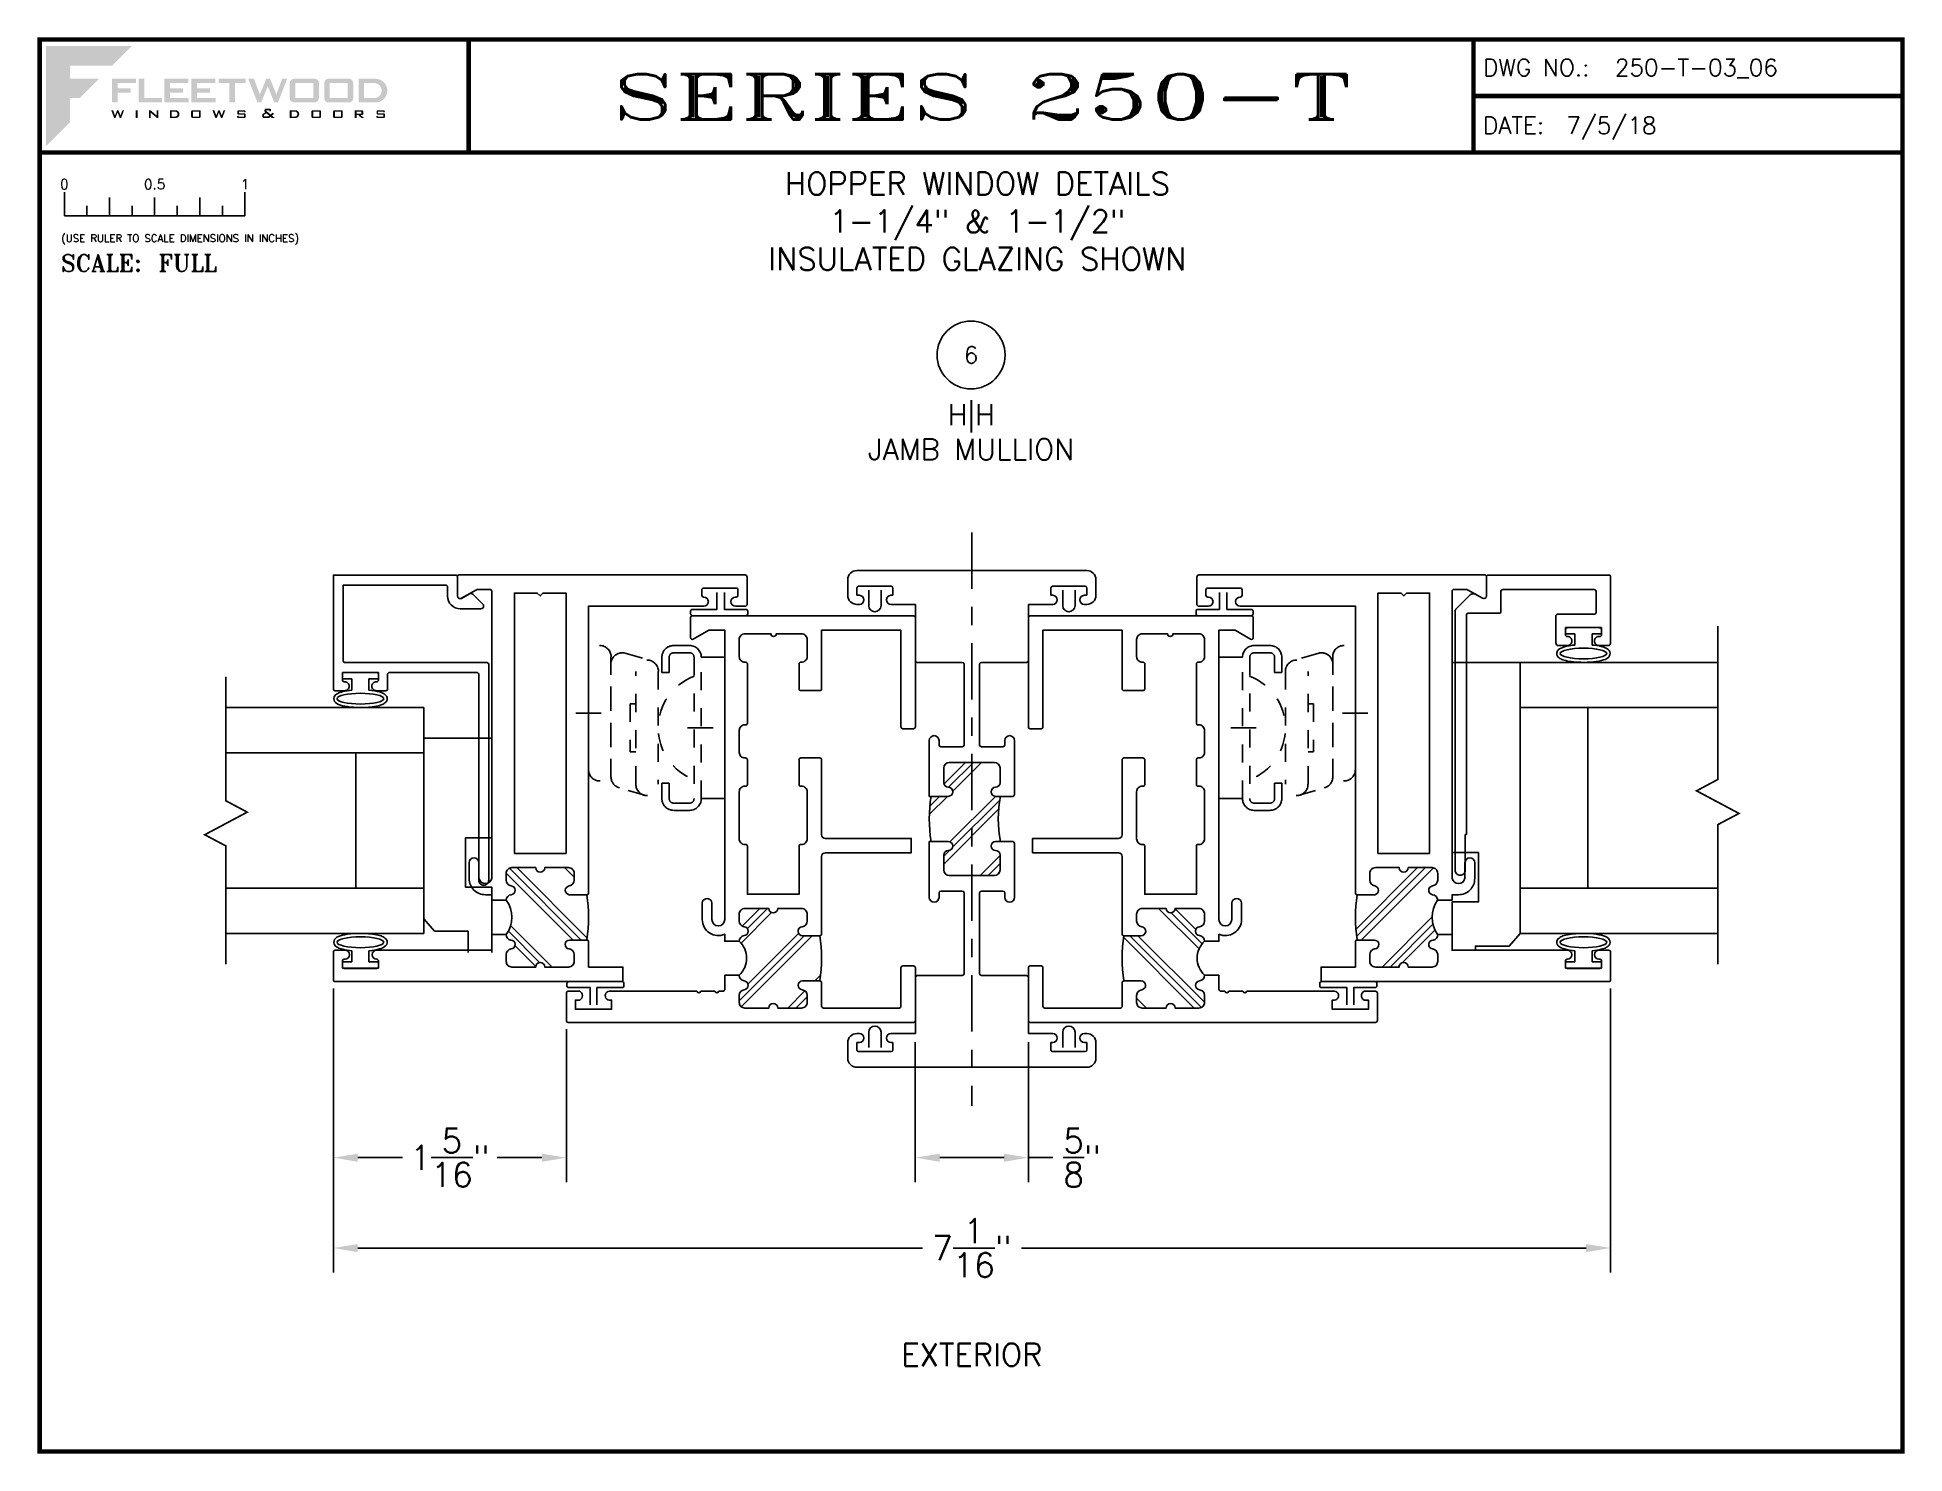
# Paper-space layout 'DETAIL 6' of a CAD drawing. Extents: x 0.1 to 10.5, y 0.1 to 7.9.
# The model-space entities are those that its viewports show. They can reach past a viewport. Long polylines and large blocks are cut down to what shows.
import ezdxf
from ezdxf.enums import TextEntityAlignment as Align

# ---------------------------------------------------------------- set-up
doc = ezdxf.new("R2010")
doc.units = 0
doc.header["$LTSCALE"] = 0.25
doc.header["$MEASUREMENT"] = 0
doc.linetypes.add('CENTER', pattern=[2, 1.25, -0.25, 0.25, -0.25])
doc.linetypes.add('HIDDEN', pattern=[0.375, 0.25, -0.125])
doc.layers.get('0').update_dxf_attribs({"linetype": 'CONTINUOUS'})
doc.layers.get('DEFPOINTS').update_dxf_attribs({"linetype": 'CONTINUOUS'})
for name, color, linetype in [('CENTERLINE', 40, 'CENTER'), ('DIM', 7, 'CONTINUOUS'), ('FRAME', 1, 'CONTINUOUS'), ('GLASS', 7, 'CONTINUOUS'), ('MISC', 7, 'CONTINUOUS'), ('TEXT', 7, 'CONTINUOUS'), ('VENT', 5, 'CONTINUOUS')]:
    doc.layers.add(name, color=color, linetype=linetype)
doc.layers.add('VP', color=40, linetype='CONTINUOUS', plot=False)
doc.layers.get('VP').off()
doc.styles.add('ROMANS', font='romans')
doc.styles.add('ROMANT', font='romant')
doc.styles.add('SIMPLEX-094', font='simplex.shx', dxfattribs={"height": 0.094})
doc.styles.get("Standard").update_dxf_attribs({"font": 'simplex.shx'})
doc.dimstyles.new('FULL SCALE', dxfattribs={"dimscale": 0.75, "dimtxt": 0.18, "dimasz": 0.18, "dimexe": 0.18, "dimexo": 0.0625, "dimgap": 0.096, "dimtad": 0, "dimtih": 1, "dimtoh": 1, "dimdec": 4, "dimzin": 0, "dimdsep": 46, "dimlunit": 5, "dimtxsty": 'Standard', "dimcen": 0.09, "dimadec": 0, "dimazin": 0, "dimtfac": 1, "dimtdec": 4, "dimtofl": 0, "dimtmove": 0, "dimatfit": 3, "dimfxl": 0, "dimtolj": 1, "dimtzin": 0, "dimarcsym": 0})

psp = doc.layouts.new('DETAIL 6')

# ---------------------------------------------------------------- texts
at = {"layer": 'DIM', "char_height": 0.125, "attachment_point": 5}
for s, insert, width in [('HOPPER WINDOW DETAILS\\P1-1/4" & 1-1/2"\\PINSULATED GLAZING SHOWN', (5.3488, 6.90137), 4.8427956), ('EXTERIOR', (5.31813, 0.6285), 3.1065047)]:
    psp.add_mtext(s, dxfattribs=dict(at, insert=insert, width=width))

msp = doc.modelspace()

# ---------------------------------------------------------------- blocks, each defined once
blk = doc.blocks.new('Fleetwood_Logo_6-10-15')
h = blk.add_hatch(color=154)
h.dxf.hatch_style = 1
h.paths.add_polyline_path([(0.2526, -0.0017), (0.0019, -0.0017), (0.0019, -0.2942), (0.0725, -0.2236), (0.0725, -0.1535), (0.1007, -0.1535), (0.1567, -0.0976), (0.0725, -0.0976), (0.0725, -0.0596), (0.1946, -0.0596)])
h = blk.add_hatch(color=251)
h.dxf.hatch_style = 1
h.paths.add_polyline_path([(0.2487, -0.1256), (0.2112, -0.1256), (0.2112, -0.1102), (0.2647, -0.1102), (0.2647, -0.0976), (0.1946, -0.0976), (0.1946, -0.1667), (0.2112, -0.1667), (0.2112, -0.1377), (0.2487, -0.1377)])
h = blk.add_hatch(color=251)
h.dxf.hatch_style = 1
h.paths.add_polyline_path([(0.2886, -0.0976), (0.272, -0.0976), (0.272, -0.1667), (0.3401, -0.1667), (0.3401, -0.1535), (0.2886, -0.1535)])
h = blk.add_hatch(color=251)
h.dxf.hatch_style = 1
h.paths.add_polyline_path([(0.4175, -0.0976), (0.3474, -0.0976), (0.3474, -0.1667), (0.4185, -0.1667), (0.4185, -0.1534), (0.364, -0.1534), (0.364, -0.1377), (0.4015, -0.1377), (0.4015, -0.1256), (0.364, -0.1256), (0.364, -0.1102), (0.4175, -0.1102)])
h = blk.add_hatch(color=251)
h.dxf.hatch_style = 1
h.paths.add_polyline_path([(0.4965, -0.0976), (0.4264, -0.0976), (0.4264, -0.1667), (0.4975, -0.1667), (0.4975, -0.1534), (0.443, -0.1534), (0.443, -0.1377), (0.4804, -0.1377), (0.4804, -0.1256), (0.443, -0.1256), (0.443, -0.1102), (0.4965, -0.1102)])
h = blk.add_hatch(color=251)
h.dxf.hatch_style = 1
h.paths.add_polyline_path([(0.5842, -0.0976), (0.5054, -0.0976), (0.5054, -0.1102), (0.5365, -0.1102), (0.5365, -0.1667), (0.5531, -0.1667), (0.5531, -0.1102), (0.5842, -0.1102)])
h = blk.add_hatch(color=251)
h.dxf.hatch_style = 1
h.paths.add_polyline_path([(0.6089, -0.0976), (0.5921, -0.0976), (0.6188, -0.1667), (0.63, -0.1667), (0.6489, -0.1192), (0.6679, -0.1667), (0.6789, -0.1667), (0.7056, -0.0976), (0.6908, -0.0976), (0.6742, -0.1433), (0.6558, -0.0976), (0.6446, -0.0976), (0.6261, -0.1433)])
h = blk.add_hatch(color=251)
h.dxf.hatch_style = 1
h.paths.add_polyline_path([(0.7853, -0.0976), (0.726, -0.0976, 0.414214), (0.7133, -0.1102), (0.7133, -0.154, 0.414214), (0.726, -0.1667), (0.7853, -0.1667, 0.414214), (0.798, -0.154), (0.798, -0.1102, 0.414214)])
h.paths.add_polyline_path([(0.7819, -0.1102), (0.7819, -0.154), (0.7294, -0.154), (0.7294, -0.1102)], flags=16)
h = blk.add_hatch(color=251)
h.dxf.hatch_style = 1
h.paths.add_polyline_path([(0.8856, -0.0976), (0.8262, -0.0976, 0.414214), (0.8136, -0.1102), (0.8136, -0.154, 0.414214), (0.8262, -0.1667), (0.8856, -0.1667, 0.414214), (0.8982, -0.154), (0.8982, -0.1102, 0.414214)])
h.paths.add_polyline_path([(0.8822, -0.1102), (0.8822, -0.154), (0.8296, -0.154), (0.8296, -0.1102)], flags=16)
h = blk.add_hatch(color=251)
h.dxf.hatch_style = 1
h.paths.add_polyline_path([(0.9632, -0.0976), (0.914, -0.0976), (0.914, -0.1667), (0.9632, -0.1667, 1)])
h.paths.add_polyline_path([(0.9301, -0.1102), (0.9593, -0.1102, -1), (0.9593, -0.154), (0.9301, -0.154)], flags=16)
h = blk.add_hatch(color=7)
h.dxf.hatch_style = 1
h.paths.add_polyline_path([(0.2301, -0.1891), (0.2251, -0.1891), (0.2196, -0.2043), (0.2134, -0.1891), (0.2097, -0.1891), (0.2035, -0.2043), (0.1978, -0.1891), (0.1922, -0.1891), (0.2011, -0.2121), (0.2048, -0.2121), (0.2112, -0.1963), (0.2175, -0.2121), (0.2212, -0.2121)])
h = blk.add_hatch(color=7)
h.dxf.hatch_style = 1
h.paths.add_polyline_path([(0.2691, -0.1891), (0.2637, -0.1891), (0.2637, -0.2118), (0.2637, -0.2121), (0.2691, -0.2121)])
h = blk.add_hatch(color=7)
h.dxf.hatch_style = 1
h.paths.add_polyline_path([(0.3077, -0.1964), (0.3259, -0.2121), (0.3298, -0.2121), (0.3298, -0.1891), (0.325, -0.1891), (0.325, -0.2047), (0.3067, -0.1891), (0.3029, -0.1891), (0.3029, -0.2121), (0.3077, -0.2121)])
h = blk.add_hatch(color=7)
h.dxf.hatch_style = 1
h.paths.add_polyline_path([(0.3801, -0.1891), (0.3637, -0.1891), (0.3637, -0.2121), (0.3801, -0.2121, 1)])
h.paths.add_polyline_path([(0.3691, -0.2079), (0.3691, -0.1933), (0.3788, -0.1933, -1), (0.3788, -0.2079)], flags=16)
h = blk.add_hatch(color=7)
h.dxf.hatch_style = 1
h.paths.add_polyline_path([(0.4537, -0.2079), (0.4537, -0.1933, 0.414214), (0.4495, -0.1891), (0.4297, -0.1891, 0.414214), (0.4255, -0.1933), (0.4255, -0.2079, 0.414214), (0.4297, -0.2121), (0.4495, -0.2121, 0.414214)])
h.paths.add_polyline_path([(0.4308, -0.2079), (0.4308, -0.1933), (0.4484, -0.1933), (0.4484, -0.2079)], flags=16)
h = blk.add_hatch(color=7)
h.dxf.hatch_style = 1
h.paths.add_polyline_path([(0.5253, -0.1891), (0.5203, -0.1891), (0.5148, -0.2043), (0.5087, -0.1891), (0.5049, -0.1891), (0.4988, -0.2043), (0.493, -0.1891), (0.4874, -0.1891), (0.4963, -0.2121), (0.5001, -0.2121), (0.5064, -0.1963), (0.5127, -0.2121), (0.5164, -0.2121)])
h = blk.add_hatch(color=7)
h.dxf.hatch_style = 1
h.paths.add_polyline_path([(0.5801, -0.1891), (0.5643, -0.1891, 0.414214), (0.56, -0.1933), (0.56, -0.1981, 0.414214), (0.5643, -0.2024), (0.58, -0.2024), (0.58, -0.2078), (0.5637, -0.2078), (0.5637, -0.2052), (0.5591, -0.2062), (0.5591, -0.2078, 0.414214), (0.5634, -0.2121), (0.5805, -0.2121, 0.414214), (0.5848, -0.2078), (0.5848, -0.2024, 0.414214), (0.5805, -0.1982), (0.5648, -0.1982), (0.5648, -0.193), (0.5798, -0.193), (0.5798, -0.1958), (0.5843, -0.1948), (0.5843, -0.1933, 0.414214)])
h = blk.add_hatch(color=7)
h.dxf.hatch_style = 1
h.paths.add_polyline_path([(0.645, -0.1913, -0.222262), (0.6447, -0.1906), (0.6447, -0.1892), (0.6535, -0.1892), (0.6535, -0.193), (0.6587, -0.1918), (0.6587, -0.189, 0.414214), (0.6544, -0.1847), (0.6437, -0.1847, 0.414214), (0.6394, -0.189), (0.6394, -0.1922, 0.222262), (0.6407, -0.1948), (0.6415, -0.1955), (0.6345, -0.1998, 0.260684), (0.6329, -0.2027), (0.6329, -0.2078, 0.414214), (0.6372, -0.2121), (0.6514, -0.2121, 0.17577), (0.6536, -0.2113), (0.657, -0.2085), (0.6614, -0.2121), (0.6699, -0.2121), (0.6613, -0.2049), (0.6676, -0.1997), (0.6637, -0.1964), (0.6574, -0.2017)])
h.paths.add_polyline_path([(0.6532, -0.2052), (0.6509, -0.2072, -0.17577), (0.6502, -0.2074), (0.6382, -0.2074), (0.6382, -0.2033, -0.260684), (0.6387, -0.2025), (0.6451, -0.1985)], flags=16)
h = blk.add_hatch(color=7)
h.dxf.hatch_style = 1
h.paths.add_polyline_path([(0.7294, -0.1891), (0.713, -0.1891), (0.713, -0.2121), (0.7294, -0.2121, 1)])
h.paths.add_polyline_path([(0.7184, -0.2079), (0.7184, -0.1933), (0.7281, -0.1933, -1), (0.7281, -0.2079)], flags=16)
h = blk.add_hatch(color=7)
h.dxf.hatch_style = 1
h.paths.add_polyline_path([(0.8045, -0.2079), (0.8045, -0.1933, 0.414214), (0.8003, -0.1891), (0.7805, -0.1891, 0.414214), (0.7763, -0.1933), (0.7763, -0.2079, 0.414214), (0.7805, -0.2121), (0.8003, -0.2121, 0.414214)])
h.paths.add_polyline_path([(0.7816, -0.2079), (0.7816, -0.1933), (0.7992, -0.1933), (0.7992, -0.2079)], flags=16)
h = blk.add_hatch(color=7)
h.dxf.hatch_style = 1
h.paths.add_polyline_path([(0.8678, -0.2079), (0.8678, -0.1933, 0.414214), (0.8636, -0.1891), (0.8438, -0.1891, 0.414214), (0.8396, -0.1933), (0.8396, -0.2079, 0.414214), (0.8438, -0.2121), (0.8636, -0.2121, 0.414214)])
h.paths.add_polyline_path([(0.8449, -0.2079), (0.8449, -0.1933), (0.8624, -0.1933), (0.8624, -0.2079)], flags=16)
h = blk.add_hatch(color=7)
h.dxf.hatch_style = 1
h.paths.add_polyline_path([(0.9277, -0.1993), (0.9277, -0.1933, 0.414214), (0.9235, -0.1891), (0.9028, -0.1891), (0.9028, -0.2121), (0.9082, -0.2121), (0.9082, -0.2035), (0.9131, -0.2035), (0.9224, -0.2121), (0.9303, -0.2121), (0.9197, -0.2035), (0.9235, -0.2035, 0.414214)])
h.paths.add_polyline_path([(0.9082, -0.1993), (0.9082, -0.1933), (0.9214, -0.1933, -0.414214), (0.9224, -0.1943), (0.9224, -0.1983, -0.414214), (0.9214, -0.1993)], flags=16)
h = blk.add_hatch(color=7)
h.dxf.hatch_style = 1
h.paths.add_polyline_path([(0.9867, -0.1982), (0.971, -0.1982), (0.971, -0.193), (0.9859, -0.193), (0.9859, -0.1958), (0.9905, -0.1948), (0.9905, -0.1933, 0.414214), (0.9863, -0.1891), (0.9705, -0.1891, 0.414214), (0.9662, -0.1933), (0.9662, -0.1981, 0.414214), (0.9705, -0.2024), (0.9862, -0.2024), (0.9862, -0.2078), (0.9699, -0.2078), (0.9699, -0.2052), (0.9653, -0.2062), (0.9653, -0.2078, 0.414214), (0.9696, -0.2121), (0.9867, -0.2121, 0.414214), (0.991, -0.2078), (0.991, -0.2024, 0.414214)])
blk = doc.blocks.new('A-SIZE_L')
for p, q in [((8.095, 7.907), (8.095, 7.282)), ((8.095, 7.594), (10.47, 7.594)), ((0.157, 7.282), (10.47, 7.282))]:
    blk.add_line(p, q)
at = {"const_width": 0.025}
for points in [[(0.157, 7.907), (10.47, 7.907), (10.47, 0.093), (0.157, 0.093), (0.157, 7.907)], [(2.532, 7.907), (2.532, 7.282)], [(8.095, 7.907), (8.095, 7.282)], [(8.095, 7.594), (10.47, 7.594)], [(0.157, 7.282), (10.47, 7.282)]]:
    blk.add_lwpolyline(points, dxfattribs=at)
at = {"xscale": 1.898091133004928, "yscale": 1.898091133004928, "zscale": 1.898091133004928}
blk.add_blockref('Fleetwood_Logo_6-10-15', (0.188, 7.875), dxfattribs=at)
for s, style, p in [('DWG NO.:', 'SIMPLEX-094', (8.149, 7.705)), ('DATE:', 'SIMPLEX-094', (8.148, 7.385)), ('SCALE:', 'ROMANT', (0.276, 6.623))]:
    blk.add_text(s, height=0.094, dxfattribs=dict(style=style)).set_placement(p)
for tag, p, style in [('DWG_NO', (8.878, 7.705), 'SIMPLEX-094'), ('DATE', (8.609, 7.385), 'SIMPLEX-094'), ('SCALE', (0.814, 6.623), 'ROMANT')]:
    blk.add_attdef(tag, p, '', height=0.094, dxfattribs=dict(style=style))
for tag, height, style, width, p, p2 in [('DWG_NO', 0.094, 'SIMPLEX-094', 2.60233, (8.876, 7.704), (10.367, 7.704)), ('PRODUCT', 0.25, 'ROMANT', 2.260212, (3.282, 7.465), (7.345, 7.465))]:
    blk.add_attdef(tag, text='', height=height, dxfattribs=dict(style=style, width=width)).set_placement(p, p2, align=Align.FIT)
blk = doc.blocks.new('Full')
for p, q in [((0.137, -0.219), (0.137, -0.35)), ((0.262, -0.294), (0.262, -0.35)), ((0.387, -0.249), (0.387, -0.35)), ((0.512, -0.294), (0.512, -0.35)), ((0.637, -0.249), (0.637, -0.35)), ((0.762, -0.294), (0.762, -0.35)), ((0.887, -0.249), (0.887, -0.35)), ((1.012, -0.294), (1.012, -0.35)), ((1.137, -0.219), (1.137, -0.35)), ((0.137, -0.35), (1.137, -0.35))]:
    blk.add_line(p, q)
for s, p in [('0', (0.137, -0.219)), ('0.5', (0.637, -0.219)), ('1', (1.137, -0.219))]:
    blk.add_text(s, height=0.055).set_placement(p, align=Align.BOTTOM_CENTER)
at = {"style": 'ROMANS'}
blk.add_text('(USE RULER TO SCALE DIMENSIONS IN INCHES)', height=0.04115, dxfattribs=at).set_placement((0.12, -0.495))
blk = doc.blocks.new('sectball')
blk.add_circle((0, 0), 0.125)
blk.add_attdef('NO', text='', height=0.062).set_placement((0, 0), align=Align.MIDDLE_CENTER)
for tag, p in [('LINE1', (0, -0.2588)), ('LINE2', (0, -0.3864)), ('LINE3', (0, -0.5214))]:
    blk.add_attdef(tag, text='', height=0.078).set_placement(p, align=Align.CENTER)
blk = doc.blocks.new('*D189')
at = {"layer": 'DEFPOINTS', "color": 0}
for p in [(1.783, 2.703), (3.073, 2.478), (3.073, 1.719)]:
    blk.add_point(p, dxfattribs=at)
at = {"layer": 'DIM', "color": 0, "lineweight": -2}
for p, q in [((1.783, 2.656), (1.783, 1.584)), ((3.073, 2.431), (3.073, 1.584)), ((1.918, 1.719), (2.166, 1.719)), ((2.938, 1.719), (2.69, 1.719))]:
    blk.add_line(p, q, dxfattribs=at)
at = {"layer": 'DIM', "color": 0}
for points in [[(1.918, 1.741), (1.918, 1.696), (1.783, 1.719)], [(2.938, 1.741), (2.938, 1.696), (3.073, 1.719)]]:
    blk.add_solid(points, dxfattribs=at)
at = {"layer": 'DIM', "color": 0, "insert": (2.428, 1.719), "char_height": 0.135, "attachment_point": 5}
blk.add_mtext('\\A1;1{\\H1.000000x;\\S5/16;}"', dxfattribs=at)
blk = doc.blocks.new('*D190')
at = {"layer": 'DEFPOINTS', "color": 0}
for p in [(5.005, 2.406), (5.631, 2.406), (5.005, 1.719)]:
    blk.add_point(p, dxfattribs=at)
at = {"layer": 'DIM', "color": 0, "lineweight": -2}
for p, q in [((5.005, 2.359), (5.005, 1.584)), ((5.631, 2.359), (5.631, 1.584)), ((5.14, 1.719), (5.496, 1.719)), ((5.631, 1.719), (5.766, 1.719))]:
    blk.add_line(p, q, dxfattribs=at)
at = {"layer": 'DIM', "color": 0}
for points in [[(5.14, 1.741), (5.14, 1.696), (5.005, 1.719)], [(5.496, 1.741), (5.496, 1.696), (5.631, 1.719)]]:
    blk.add_solid(points, dxfattribs=at)
at = {"layer": 'DIM', "color": 0, "insert": (5.928, 1.719), "char_height": 0.135, "attachment_point": 5}
blk.add_mtext('\\A1;{\\H1.000000x;\\S5/8;}"', dxfattribs=at)
blk = doc.blocks.new('*D191')
at = {"layer": 'DEFPOINTS', "color": 0}
for p in [(1.783, 2.703), (8.854, 2.703), (8.854, 1.219)]:
    blk.add_point(p, dxfattribs=at)
at = {"layer": 'DIM', "color": 0, "lineweight": -2}
for p, q in [((1.783, 2.656), (1.783, 1.084)), ((8.854, 2.656), (8.854, 1.084)), ((1.918, 1.219), (5.044, 1.219)), ((8.719, 1.219), (5.593, 1.219))]:
    blk.add_line(p, q, dxfattribs=at)
at = {"layer": 'DIM', "color": 0}
for points in [[(1.918, 1.241), (1.918, 1.196), (1.783, 1.219)], [(8.719, 1.241), (8.719, 1.196), (8.854, 1.219)]]:
    blk.add_solid(points, dxfattribs=at)
at = {"layer": 'DIM', "color": 0, "insert": (5.318, 1.219), "char_height": 0.135, "attachment_point": 5}
blk.add_mtext('\\A1;7{\\H1.000000x;\\S1/16;}"', dxfattribs=at)
blk = doc.blocks.new('05P86-BLOCK-IG')
h = blk.add_hatch()
h.set_pattern_fill('PLAST', angle=45, style=0)
h.paths.add_polyline_path([(0.544, 1.12, -1), (0.544, 1.17), (0.544, 1.302, 0.414214), (0.512, 1.333), (0.474, 1.333, 0.38311), (0.443, 1.305, -0.947716), (0.393, 1.308), (0.393, 1.403, 0.081165), (0.143, 1.403), (0.143, 1.308, -0.947716), (0.094, 1.305, 0.38311), (0.063, 1.333), (0.024, 1.333, 0.414214), (-0.007, 1.302), (-0.007, 1.17, -1), (-0.007, 1.12), (-0.007, 0.988, 0.414214), (0.024, 0.957), (0.063, 0.957, 0.38311), (0.094, 0.985, -0.898027), (0.143, 0.985, 0.38311), (0.174, 0.957, -0.436275), (0.363, 0.957, 0.38311), (0.394, 0.985, -0.898027), (0.443, 0.985, 0.38311), (0.474, 0.957), (0.512, 0.957, 0.414214), (0.544, 0.988)])
for points in [[(0.003, 1.852, 0.414214), (-0.007, 1.842), (-0.007, 1.423, 0.414214), (0.003, 1.413), (0.134, 1.413, -0.414214), (0.143, 1.403), (0.143, 1.308, -0.947716), (0.094, 1.305, 0.38311), (0.063, 1.333), (0.024, 1.333, 0.414214), (-0.007, 1.302), (-0.007, 1.17, -1), (-0.007, 1.12), (-0.007, 0.988, 0.414214), (0.024, 0.957), (0.063, 0.957, 0.38311), (0.094, 0.985, -0.898027), (0.143, 0.985, 0.38311), (0.174, 0.957), (0.174, 0.877), (0.097, 0.877, 0.414214), (0.086, 0.867), (0.086, 0.847, -0.331679), (0.084, 0.843, 0.745356), (0.084, 0.824, -0.331679), (0.086, 0.82), (0.086, 0.747, -0.331679), (0.084, 0.743, 0.745356), (0.084, 0.724, -0.331679), (0.086, 0.72), (0.086, 0.244, -1.19356), (0.037, 0.244), (0.037, 0.25), (-0.014, 0.25), (-0.014, 0.05), (0.037, 0.05), (0.037, 0.074, -0.596863), (0.086, 0.074), (0.086, 0.01, -0.414214), (0.076, 0), (-0.076, 0, -0.414214), (-0.087, 0.01), (-0.087, 1.922, -0.414214), (-0.076, 1.932), (0.215, 1.932, -0.414214), (0.226, 1.922), (0.226, 1.862, -0.414214), (0.215, 1.852)], [(1.377, 1.298, -0.414214), (1.367, 1.288), (1.23, 1.288, -0.414214), (1.221, 1.298), (1.221, 1.302, 0.414214), (1.19, 1.333), (0.93, 1.333, 0.414214), (0.898, 1.302), (0.898, 1.298, -0.414214), (0.889, 1.288), (0.623, 1.288), (0.623, 1.002), (0.889, 1.002, -0.414214), (0.898, 0.992), (0.898, 0.988, 0.414214), (0.93, 0.957), (1.19, 0.957, 0.414214), (1.221, 0.988), (1.221, 0.992, -0.414214), (1.23, 1.002), (1.367, 1.002, -0.414214), (1.377, 0.992), (1.377, 0.988, 0.414214), (1.407, 0.957), (1.529, 0.957, 0.414214), (1.56, 0.988), (1.56, 0.992, -0.414214), (1.569, 1.002), (1.897, 1.002, -0.414214), (1.907, 0.992), (1.907, 0.988, 0.414214), (1.938, 0.957), (2.032, 0.957, 0.414214), (2.064, 0.988), (2.064, 1.132, -1), (2.064, 1.162), (2.064, 1.302, 0.414214), (2.032, 1.333), (1.938, 1.333, 0.414214), (1.907, 1.302), (1.907, 1.298, -0.414214), (1.897, 1.288), (1.76, 1.288, -0.414214), (1.75, 1.298), (1.75, 1.403, -0.414214), (1.76, 1.413), (2.084, 1.413), (2.084, 1.852), (1.549, 1.852, -0.414214), (1.539, 1.862), (1.539, 1.922, -0.414214), (1.549, 1.932), (2.154, 1.932, -0.414214), (2.163, 1.922), (2.163, 0.697, -0.414214), (2.154, 0.687), (2.042, 0.687, -0.57735), (2.034, 0.702), (2.084, 0.788), (2.084, 0.877), (0.483, 0.877, 1), (0.483, 0.806), (0.567, 0.806, -1.178959), (0.567, 0.752), (0.483, 0.752, -0.536675), (0.401, 0.877), (0.363, 0.877), (0.363, 0.957, 0.38311), (0.394, 0.985, -0.898027), (0.443, 0.985, 0.38311), (0.474, 0.957), (0.512, 0.957, 0.414214), (0.544, 0.988), (0.544, 1.12, -1), (0.544, 1.17), (0.544, 1.302, 0.414214), (0.512, 1.333), (0.474, 1.333, 0.38311), (0.443, 1.305, -0.947716), (0.393, 1.308), (0.393, 1.403, -0.414214), (0.404, 1.413), (0.832, 1.413, 0.414214), (0.852, 1.433), (0.852, 1.909), (0.932, 1.909), (0.932, 1.433, 0.414214), (0.952, 1.413), (1.367, 1.413, -0.414214), (1.377, 1.403)]]:
    blk.add_lwpolyline(points, format="xyb", close=True)
at = {"color": 7}
for centre, radius, start, end in [((0.269, 0.638), 0.775, 80.7195, 99.2805), ((0.269, 0.869), 0.129, 42.8591, 137.1409)]:
    blk.add_arc(centre, radius, start, end, dxfattribs=at)
blk = doc.blocks.new('05P11-Z-BAR')
h = blk.add_hatch()
h.set_pattern_fill('PLAST', angle=45, style=0)
h.set_pattern_definition([(45, (-0.3846, -1e-07), (-0.176777, 0.176777), []), (45, (-0.4067, 0.0221), (-0.176777, 0.176777), []), (45, (-0.4288, 0.0442), (-0.176777, 0.176777), [])])
h.paths.add_polyline_path([(0.006, 1.12, -0.414214), (-0.018, 1.145, -0.414214), (0.006, 1.17), (0.006, 1.302, 0.414214), (-0.025, 1.333), (-0.063, 1.333, 0.38311), (-0.094, 1.305, -0.947716), (-0.143, 1.308), (-0.143, 1.403, 0.087329), (-0.394, 1.403), (-0.394, 1.308, -1), (-0.443, 1.308, 0.352985), (-0.473, 1.333), (-0.512, 1.333, 0.414214), (-0.544, 1.302), (-0.544, 1.17, -0.414214), (-0.518, 1.145, -0.414214), (-0.544, 1.12), (-0.544, 0.988, 0.414214), (-0.512, 0.957), (-0.474, 0.957, 0.38311), (-0.443, 0.985, -0.898027), (-0.394, 0.985, 0.38311), (-0.363, 0.957, -0.325577), (-0.174, 0.957, 0.363634), (-0.143, 0.982, -0.947716), (-0.094, 0.985, 0.38311), (-0.063, 0.957), (-0.025, 0.957, 0.414214), (0.006, 0.988)])
blk.add_line((-0.087, 0.877), (-0.087, 0.877))
for points in [[(-2.164, 2.28, -0.414214), (-2.154, 2.29), (-2.001, 2.29, -0.414214), (-1.991, 2.28), (-1.991, 2.226, -1), (-2.041, 2.226), (-2.041, 2.23, 0.414214), (-2.051, 2.24), (-2.081, 2.24, 0.414214), (-2.091, 2.23), (-2.091, 2.05, 0.414214), (-2.081, 2.04), (-2.051, 2.04, 0.414214), (-2.041, 2.05), (-2.041, 2.051, -1), (-1.991, 2.051), (-1.991, 1.413), (-0.403, 1.413, -0.414214), (-0.394, 1.403), (-0.394, 1.306, -0.888834), (-0.443, 1.306, 0.377258), (-0.474, 1.333), (-0.512, 1.333, 0.414214), (-0.544, 1.302), (-0.544, 1.17, -1), (-0.544, 1.12), (-0.544, 0.988, 0.414214), (-0.512, 0.957), (-0.474, 0.957, 0.383109), (-0.443, 0.985, -0.898027), (-0.394, 0.985, 0.38311), (-0.363, 0.957), (-0.363, 0.877), (-0.394, 0.877), (-0.394, 0.842, -0.414214), (-0.483, 0.752), (-0.571, 0.752, -1), (-0.571, 0.806), (-0.486, 0.806, 0.859155), (-0.486, 0.877), (-2.074, 0.877, 0.414214), (-2.084, 0.867), (-2.084, 0.797, 0.131652), (-2.082, 0.792), (-2.035, 0.709, -0.577353), (-2.048, 0.687), (-2.154, 0.687, -0.414214), (-2.164, 0.697), (-2.164, 2.28)], [(-0.025, 0.957, 0.414214), (0.006, 0.988), (0.006, 1.12, -1), (0.006, 1.17), (0.006, 1.302, 0.414214), (-0.025, 1.333), (-0.063, 1.333, 0.38311), (-0.094, 1.305, -0.947716), (-0.143, 1.308), (-0.143, 1.403, -0.414214), (-0.133, 1.413), (0.006, 1.413), (0.006, 1.603), (0.086, 1.603), (0.086, 0.01, -0.414214), (0.077, 0), (-0.077, 0, -0.414214), (-0.087, 0.01), (-0.087, 0.064, -1), (-0.037, 0.064), (-0.037, 0.06, 0.414214), (-0.027, 0.05), (0.003, 0.05, 0.414214), (0.014, 0.06), (0.014, 0.24, 0.414214), (0.003, 0.25), (-0.027, 0.25, 0.414214), (-0.037, 0.24), (-0.037, 0.239, -1), (-0.087, 0.239), (-0.087, 0.877), (-0.174, 0.877), (-0.174, 0.957, 0.363634), (-0.143, 0.982, -0.947716), (-0.094, 0.985, 0.38311), (-0.063, 0.957), (-0.025, 0.957)]]:
    blk.add_lwpolyline(points, format="xyb")
blk.add_lwpolyline([(-2.063, 1.16), (-2.063, 1.288), (-0.623, 1.288), (-0.623, 1.002), (-2.063, 1.002), (-2.063, 1.129), (-2.048, 1.145)], close=True)
at = {"color": 7}
for centre, radius, start, end in [((-0.269, 0.638), 0.775, 80.7195, 99.2805), ((-0.269, 0.828), 0.16, 53.9319, 126.0681)]:
    blk.add_arc(centre, radius, start, end, dxfattribs=at)
blk = doc.blocks.new('05P10-1.5in_GLASS_STOP')
for p, q in [((-1.838, 0.25), (-1.873, 0.25)), ((-1.873, 0.25), (-1.873, 0.05)), ((-1.838, 0.197), (-1.838, 0.25)), ((-0.022, 0.197), (-0.022, 0.25)), ((-0.022, 0.25), (0.013, 0.25)), ((0.013, 0.25), (0.013, 0.05)), ((-1.776, 0.197), (-1.838, 0.197)), ((-0.084, 0.197), (-0.022, 0.197)), ((-1.873, 0.05), (-1.838, 0.05)), ((-1.838, 0.05), (-1.838, 0.102)), ((-1.838, 0.102), (-1.776, 0.102)), ((-0.022, 0.102), (-0.084, 0.102)), ((-0.022, 0.05), (-0.022, 0.102)), ((0.013, 0.05), (-0.022, 0.05))]:
    blk.add_line(p, q)
blk.add_lwpolyline([(-1.823, 0.239), (-1.823, 0.24, 0.414214), (-1.833, 0.25), (-1.858, 0.25, 0.414214), (-1.873, 0.235), (-1.873, 0.065, 0.414214), (-1.858, 0.05), (-1.833, 0.05, 0.414214), (-1.823, 0.06), (-1.823, 0.064, -0.414214), (-1.799, 0.089), (-1.798, 0.089, -0.414214), (-1.773, 0.064), (-1.773, 0.015, -0.414214), (-1.788, 0), (-2.153, 0, -0.414214), (-2.163, 0.01), (-2.163, 0.677, -0.414214), (-2.153, 0.687), (-2.047, 0.687, 0.57735), (-2.035, 0.709), (-2.057, 0.748, -0.339454), (-2.053, 0.778), (-1.974, 0.857, -0.198912), (-1.967, 0.86), (-0.529, 0.86, -0.414214), (-0.502, 0.833), (-0.502, 0.832, -0.414214), (-0.529, 0.805), (-0.727, 0.805), (-0.727, 0.798), (-1.942, 0.798, 0.414214), (-1.952, 0.788), (-1.952, 0.617, -0.414214), (-1.962, 0.607), (-2.073, 0.607, 0.414214), (-2.083, 0.597), (-2.083, 0.09, 0.414214), (-2.073, 0.08), (-1.956, 0.08, 0.414214), (-1.946, 0.09), (-1.946, 0.293, -0.414214), (-1.936, 0.303), (-1.788, 0.303, -0.414214), (-1.773, 0.288), (-1.773, 0.239, -0.414214), (-1.798, 0.214), (-1.799, 0.214, -0.414214)], format="xyb", close=True)
at = {"extrusion": (0, 0, -1)}
blk.add_ellipse((-1.729, 0.15), major_axis=(0, 0.129), ratio=0.232303, dxfattribs=at)
blk.add_ellipse((-0.131, 0.15), major_axis=(0, 0.129), ratio=0.232303)
for points in [[(-1.776, 0.197), (-1.774, 0.219), (-1.771, 0.239), (-1.762, 0.269), (-1.758, 0.28), (-1.745, 0.294), (-1.737, 0.298), (-1.729, 0.298), (-1.718, 0.298), (-1.71, 0.292), (-1.701, 0.279), (-1.697, 0.272), (-1.687, 0.244), (-1.683, 0.215), (-1.678, 0.136), (-1.682, 0.085), (-1.694, 0.034), (-1.698, 0.022), (-1.714, 0.005), (-1.728, 0), (-1.749, 0.008), (-1.754, 0.016), (-1.762, 0.032), (-1.765, 0.041), (-1.772, 0.067), (-1.774, 0.084), (-1.776, 0.102)], [(-0.084, 0.197), (-0.086, 0.219), (-0.089, 0.239), (-0.098, 0.269), (-0.102, 0.28), (-0.115, 0.294), (-0.123, 0.298), (-0.131, 0.298), (-0.142, 0.298), (-0.15, 0.292), (-0.159, 0.279), (-0.163, 0.272), (-0.173, 0.244), (-0.177, 0.215), (-0.182, 0.136), (-0.178, 0.085), (-0.166, 0.034), (-0.162, 0.022), (-0.146, 0.005), (-0.132, 0), (-0.111, 0.008), (-0.106, 0.016), (-0.098, 0.032), (-0.095, 0.041), (-0.088, 0.067), (-0.086, 0.084), (-0.084, 0.102)]]:
    blk.add_open_spline(points, degree=3, knots=[5.075676, 5.075676, 5.075676, 5.075676, 5.596595, 5.596595, 6.055763, 6.055763, 6.283185, 6.283185, 6.283185, 6.572914, 6.572914, 6.862642, 6.862642, 7.608886, 7.608886, 8.676451, 8.676451, 9.18434, 9.18434, 9.518242, 9.518242, 9.852144, 9.852144, 10.186046, 10.186046, 10.631436, 10.631436, 10.631436, 10.631436])
blk = doc.blocks.new('05P94 I-MULL')
h = blk.add_hatch()
h.set_pattern_fill('PLAST', angle=45, style=0)
h.set_pattern_definition([(45, (-7.51987, -8.9998), (-0.1767767, 0.1767767), []), (45, (-7.54197, -8.9777), (-0.1767767, 0.1767767), []), (45, (-7.56406, -8.9556), (-0.1767767, 0.1767767), [])])
h.paths.add_polyline_path([(0.156, 1.4895, 0.4142136), (0.146, 1.4995), (0.1309, 1.4995, -0.4142136), (0.106, 1.5244), (0.106, 1.5246, -0.4142136), (0.1309, 1.5495), (0.131, 1.5495, 0.4142136), (0.156, 1.5745), (0.156, 1.6565, 0.4142136), (0.125, 1.6875), (0, 1.6875), (-0.125, 1.6875, 0.4142136), (-0.156, 1.6565), (-0.156, 1.5745, 0.4142136), (-0.131, 1.5495), (-0.1309, 1.5495, -0.4142136), (-0.106, 1.5246), (-0.106, 1.5244, -0.4142136), (-0.1309, 1.4995), (-0.226, 1.4995, 0.0811649), (-0.226, 1.2495), (-0.1309, 1.2495, -0.4142136), (-0.106, 1.2246), (-0.106, 1.2244, -0.4142136), (-0.1309, 1.1995), (-0.131, 1.1995, 0.4142136), (-0.156, 1.1745), (-0.156, 1.0925, 0.4142136), (-0.125, 1.0615), (0, 1.0615), (0.125, 1.0615, 0.4142136), (0.156, 1.0925), (0.156, 1.1745, 0.4142136), (0.131, 1.1995), (0.1309, 1.1995, -0.4142136), (0.106, 1.2244), (0.106, 1.2246, -0.4142136), (0.1309, 1.2495), (0.146, 1.2495, 0.4142136), (0.156, 1.2595, -0.0888896)])
for p, q in [((-0.687, 2.612), (-0.687, 2.699)), ((-0.637, 2.749), (0, 2.749)), ((0, 2.749), (0.637, 2.749)), ((0.687, 2.699), (0.687, 2.612)), ((-0.637, 2.652), (-0.637, 2.612)), ((-0.637, 2.612), (-0.6229, 2.612)), ((-0.447, 2.662), (-0.627, 2.662)), ((-0.598, 2.5871), (-0.598, 2.5869)), ((-0.473, 2.5869), (-0.473, 2.5871)), ((-0.4481, 2.612), (-0.437, 2.612)), ((-0.437, 2.612), (-0.437, 2.652)), ((0.437, 2.652), (0.437, 2.612)), ((0.437, 2.612), (0.4481, 2.612)), ((0.627, 2.662), (0.447, 2.662)), ((0.473, 2.5871), (0.473, 2.5869)), ((0.598, 2.5869), (0.598, 2.5871)), ((0.6229, 2.612), (0.637, 2.612)), ((0.637, 2.612), (0.637, 2.652)), ((-0.6229, 2.562), (-0.637, 2.562)), ((-0.313, 2.562), (-0.4481, 2.562)), ((-0.313, 2.251), (-0.313, 2.562)), ((0.4481, 2.562), (0.313, 2.562)), ((0.313, 2.562), (0.313, 2.251)), ((0.637, 2.562), (0.6229, 2.562)), ((-0.053, 2.241), (-0.303, 2.241)), ((-0.043, 1.7835), (-0.043, 2.231)), ((0.043, 2.231), (0.043, 1.7835)), ((0.303, 2.241), (0.053, 2.241)), ((-0.236, 1.5095), (-0.236, 1.8085)), ((-0.209, 1.8355), (-0.209, 1.8355)), ((-0.182, 1.8085), (-0.182, 1.7835)), ((-0.172, 1.7735), (-0.053, 1.7735)), ((0.053, 1.7735), (0.172, 1.7735)), ((0.182, 1.7835), (0.182, 1.8085)), ((0.209, 1.8355), (0.209, 1.8355)), ((0.236, 1.8085), (0.236, 1.5095)), ((-0.156, 1.6565), (-0.156, 1.5745)), ((0, 1.6875), (-0.125, 1.6875)), ((0.125, 1.6875), (0, 1.6875)), ((0.156, 1.5745), (0.156, 1.6565)), ((-0.236, 1.4995), (-0.236, 1.5095)), ((-0.146, 1.4995), (-0.236, 1.4995)), ((-0.1309, 1.4995), (-0.146, 1.4995)), ((-0.131, 1.5495), (-0.1309, 1.5495)), ((-0.106, 1.5246), (-0.106, 1.5244)), ((0.106, 1.5244), (0.106, 1.5246)), ((0.1309, 1.5495), (0.131, 1.5495)), ((0.226, 1.4995), (0.1309, 1.4995)), ((-0.236, 0.9405), (-0.236, 1.2495)), ((-0.236, 1.2495), (-0.1309, 1.2495)), ((0.1309, 1.2495), (0.226, 1.2495)), ((-0.156, 1.1745), (-0.156, 1.0925)), ((-0.1309, 1.1995), (-0.131, 1.1995)), ((-0.106, 1.2246), (-0.106, 1.2244)), ((0.106, 1.2244), (0.106, 1.2246)), ((0.131, 1.1995), (0.1309, 1.1995)), ((0.156, 1.0925), (0.156, 1.1745)), ((0.236, 1.2395), (0.236, 0.9405)), ((-0.125, 1.0615), (0, 1.0615)), ((0, 1.0615), (0.125, 1.0615)), ((-0.182, 0.9655), (-0.182, 0.9405)), ((-0.053, 0.9755), (-0.172, 0.9755)), ((-0.043, 0.518), (-0.043, 0.9655)), ((0.043, 0.9655), (0.043, 0.518)), ((0.172, 0.9755), (0.053, 0.9755)), ((0.182, 0.9405), (0.182, 0.9655)), ((-0.209, 0.9135), (-0.209, 0.9135)), ((-0.209, 0.9135), (-0.209, 0.9135)), ((0.209, 0.9135), (0.209, 0.9135)), ((-0.313, 0.187), (-0.313, 0.498)), ((-0.303, 0.508), (-0.053, 0.508)), ((0.053, 0.508), (0.303, 0.508)), ((0.313, 0.498), (0.313, 0.187)), ((-0.687, 0.05), (-0.687, 0.137)), ((-0.637, 0.187), (-0.6229, 0.187)), ((-0.6229, 0.137), (-0.637, 0.137)), ((-0.637, 0.137), (-0.637, 0.097)), ((-0.598, 0.1621), (-0.598, 0.1619)), ((-0.473, 0.1619), (-0.473, 0.1621)), ((-0.4481, 0.187), (-0.313, 0.187)), ((-0.437, 0.137), (-0.4481, 0.137)), ((-0.437, 0.097), (-0.437, 0.137)), ((0.313, 0.187), (0.4481, 0.187)), ((0.4481, 0.137), (0.437, 0.137)), ((0.437, 0.137), (0.437, 0.097)), ((0.473, 0.1621), (0.473, 0.1619)), ((0.598, 0.1619), (0.598, 0.1621)), ((0.6229, 0.187), (0.637, 0.187)), ((0.637, 0.137), (0.6229, 0.137)), ((0.637, 0.097), (0.637, 0.137)), ((0.687, 0.137), (0.687, 0.05)), ((0, 0), (-0.637, 0)), ((-0.627, 0.087), (-0.447, 0.087)), ((0.637, 0), (0, 0)), ((0.447, 0.087), (0.627, 0.087))]:
    blk.add_line(p, q)
for centre, radius, start, end in [((-0.637, 2.699), 0.05, 90, 180), ((0.637, 2.699), 0.05, 360, 90), ((-0.637, 2.612), 0.05, 180, 270), ((-0.627, 2.652), 0.01, 90, 180), ((-0.6229, 2.5871), 0.0249, 0, 90), ((-0.6229, 2.5869), 0.0249, 270, 360), ((-0.4481, 2.5871), 0.0249, 90, 180), ((-0.4481, 2.5869), 0.0249, 180, 270), ((-0.447, 2.652), 0.01, 0, 90), ((0.447, 2.652), 0.01, 90, 180), ((0.4481, 2.5871), 0.0249, 360, 90), ((0.4481, 2.5869), 0.0249, 270, 0), ((0.6229, 2.5871), 0.0249, 90, 180), ((0.6229, 2.5869), 0.0249, 180, 270), ((0.627, 2.652), 0.01, 0, 90), ((0.637, 2.612), 0.05, 270, 0), ((-0.303, 2.251), 0.01, 180, 270), ((-0.053, 2.231), 0.01, 0, 90), ((0.053, 2.231), 0.01, 90, 180), ((0.303, 2.251), 0.01, 270, 360), ((-0.209, 1.8085), 0.027, 90, 180), ((-0.209, 1.8085), 0.027, 360, 90), ((-0.172, 1.7835), 0.01, 180, 270), ((-0.053, 1.7835), 0.01, 270, 0), ((0.053, 1.7835), 0.01, 180, 270), ((0.172, 1.7835), 0.01, 270, 360), ((0.209, 1.8085), 0.027, 90, 180), ((0.209, 1.8085), 0.027, 360, 90), ((-0.125, 1.6565), 0.031, 90, 180), ((0.125, 1.6565), 0.031, 0, 90), ((-0.131, 1.5745), 0.025, 180, 270), ((0.131, 1.5745), 0.025, 270, 0), ((-0.1309, 1.5246), 0.0249, 360, 90), ((-0.1309, 1.5244), 0.0249, 270, 0), ((0.1309, 1.5246), 0.0249, 90, 180), ((0.1309, 1.5244), 0.0249, 180, 270), ((0.226, 1.5095), 0.01, 270, 360), ((-0.1309, 1.2246), 0.0249, 0, 90), ((0.1309, 1.2246), 0.0249, 90, 180), ((0.226, 1.2395), 0.01, 0, 90), ((-0.131, 1.1745), 0.025, 90, 180), ((-0.1309, 1.2244), 0.0249, 270, 360), ((0.1309, 1.2244), 0.0249, 180, 270), ((0.131, 1.1745), 0.025, 0, 90), ((-0.125, 1.0925), 0.031, 180, 270), ((0.125, 1.0925), 0.031, 270, 360), ((-0.209, 0.9405), 0.027, 180, 270), ((-0.209, 0.9405), 0.027, 270, 0), ((-0.172, 0.9655), 0.01, 90, 180), ((-0.053, 0.9655), 0.01, 360, 90), ((0.053, 0.9655), 0.01, 90, 180), ((0.172, 0.9655), 0.01, 360, 90), ((0.209, 0.9405), 0.027, 180, 270), ((0.209, 0.9405), 0.027, 270, 0), ((-0.053, 0.518), 0.01, 270, 360), ((0.053, 0.518), 0.01, 180, 270), ((-0.303, 0.498), 0.01, 90, 180), ((0.303, 0.498), 0.01, 0, 90), ((-0.637, 0.137), 0.05, 90, 180), ((-0.6229, 0.1621), 0.0249, 0, 90), ((-0.6229, 0.1619), 0.0249, 270, 0), ((-0.4481, 0.1621), 0.0249, 90, 180), ((-0.4481, 0.1619), 0.0249, 180, 270), ((0.4481, 0.1621), 0.0249, 0, 90), ((0.4481, 0.1619), 0.0249, 270, 360), ((0.6229, 0.1621), 0.0249, 90, 180), ((0.6229, 0.1619), 0.0249, 180, 270), ((0.637, 0.137), 0.05, 360, 90), ((-0.637, 0.05), 0.05, 180, 270), ((-0.627, 0.097), 0.01, 180, 270), ((-0.447, 0.097), 0.01, 270, 360), ((0.447, 0.097), 0.01, 180, 270), ((0.627, 0.097), 0.01, 270, 0), ((0.637, 0.05), 0.05, 270, 0)]:
    blk.add_arc(centre, radius, start, end)
at = {"color": 7}
for centre, radius, start, end in [((0.539, 1.3745), 0.7751, 170.71953, 189.28047), ((0.7978, 1.3745), 0.652, 168.94662, 191.05338)]:
    blk.add_arc(centre, radius, start, end, dxfattribs=at)
blk = doc.blocks.new('250-I-MULLIONS')
blk.add_blockref('05P94 I-MULL', (0, 0))
blk = doc.blocks.new('4-BAR_HINGE')
for p, q in [((0.248, -1.119), (0.123, -1.119)), ((0.248, -1.901), (0.123, -1.901))]:
    blk.add_line(p, q)
at = {"linetype": 'HIDDEN', "ltscale": 0.75}
for p, q in [((0.248, -1.119), (0.248, -1.901)), ((0.288, -1.901), (0.288, -1.119)), ((0.401, -1.054), (0.313, -1.054)), ((0.313, -1.094), (0.401, -1.094)), ((0.426, -1.119), (0.426, -1.204)), ((0.466, -1.204), (0.466, -1.119)), ((0.556, -1.136), (0.701, -1.178)), ((0.426, -1.204), (0.466, -1.204)), ((0.486, -1.823), (0.486, -1.198)), ((0.611, -1.198), (0.611, -1.823)), ((0.748, -1.239), (0.748, -1.864)), ((0.748, -1.904), (0.748, -1.279)), ((0.873, -1.279), (0.873, -1.904)), ((0.641, -1.377), (0.611, -1.377)), ((0.641, -1.644), (0.641, -1.377)), ((0.611, -1.644), (0.641, -1.644)), ((0.466, -1.816), (0.426, -1.816)), ((0.426, -1.816), (0.426, -1.901)), ((0.466, -1.901), (0.466, -1.816)), ((0.401, -1.926), (0.313, -1.926)), ((0.67, -1.924), (0.526, -1.881)), ((0.313, -1.966), (0.401, -1.966))]:
    blk.add_line(p, q, dxfattribs=at)
at = {"linetype": 'Continuous'}
for p, q in [((0.324, -1.51), (0.183, -1.51)), ((0.943, -1.591), (0.802, -1.591))]:
    blk.add_line(p, q, dxfattribs=at)
at = {"linetype": 'HIDDEN', "ltscale": 0.75}
for centre, radius, start, end in [((0.313, -1.119), 0.065, 90, 180), ((0.313, -1.119), 0.025, 90, 180), ((0.401, -1.119), 0.065, 360, 90), ((0.401, -1.119), 0.025, 0, 90), ((0.548, -1.198), 0.0625, 0, 180), ((0.181, -1.51), 0.305, 290.4553, 69.5447), ((0.686, -1.239), 0.062, 0, 75.7192), ((0.81, -1.279), 0.0625, 0, 180), ((0.548, -1.823), 0.0625, 180, 0), ((0.313, -1.901), 0.065, 180, 270), ((0.313, -1.901), 0.025, 180, 270), ((0.401, -1.901), 0.065, 270, 0), ((0.401, -1.901), 0.025, 270, 0), ((0.686, -1.864), 0.062, 255.5579, 0), ((0.81, -1.904), 0.0625, 180, 0)]:
    blk.add_arc(centre, radius, start, end, dxfattribs=at)
blk = doc.blocks.new('05P12-1.25in_GLASS_STOP')
for p, q in [((-1.588, 0.25), (-1.624, 0.25)), ((-1.624, 0.25), (-1.624, 0.05)), ((-1.588, 0.197), (-1.588, 0.25)), ((-0.022, 0.197), (-0.022, 0.25)), ((-0.022, 0.25), (0.013, 0.25)), ((0.013, 0.25), (0.013, 0.05)), ((-1.526, 0.197), (-1.588, 0.197)), ((-0.084, 0.197), (-0.022, 0.197)), ((-1.624, 0.05), (-1.588, 0.05)), ((-1.588, 0.05), (-1.588, 0.102)), ((-1.588, 0.102), (-1.526, 0.102)), ((-0.022, 0.102), (-0.084, 0.102)), ((-0.022, 0.05), (-0.022, 0.102)), ((0.013, 0.05), (-0.022, 0.05))]:
    blk.add_line(p, q)
blk.add_lwpolyline([(-1.573, 0.24, 0.414214), (-1.583, 0.25), (-1.614, 0.25, 0.414214), (-1.624, 0.24), (-1.624, 0.06, 0.414214), (-1.614, 0.05), (-1.583, 0.05, 0.414214), (-1.573, 0.06), (-1.573, 0.063, -0.414214), (-1.548, 0.088), (-1.548, 0.088, -0.414214), (-1.523, 0.063), (-1.523, 0.01, -0.414214), (-1.533, 0), (-2.163, 0), (-2.163, 0.677, -0.414214), (-2.154, 0.687), (-2.047, 0.687, 0.57735), (-2.034, 0.709), (-2.059, 0.754, -0.339454), (-2.057, 0.773), (-2.002, 0.828, -0.668179), (-1.977, 0.817), (-1.977, 0.702, -0.414214), (-2.047, 0.632), (-2.098, 0.632, 0.414214), (-2.108, 0.622), (-2.108, 0.055), (-1.688, 0.055, 0.414214), (-1.679, 0.065), (-1.679, 0.85, -0.414214), (-1.669, 0.86), (-0.474, 0.86, -0.414214), (-0.447, 0.833), (-0.447, 0.832, -0.414214), (-0.474, 0.805), (-1.614, 0.805, 0.414214), (-1.624, 0.795), (-1.624, 0.31, 0.414214), (-1.614, 0.3), (-1.533, 0.3, -0.414214), (-1.523, 0.29), (-1.523, 0.238, -0.414214), (-1.548, 0.213), (-1.548, 0.213, -0.414214), (-1.573, 0.238)], format="xyb", close=True)
at = {"extrusion": (0, 0, -1)}
blk.add_ellipse((-1.479, 0.15), major_axis=(0, 0.129), ratio=0.232303, dxfattribs=at)
blk.add_ellipse((-0.131, 0.15), major_axis=(0, 0.129), ratio=0.232303)
for points in [[(-1.526, 0.197), (-1.524, 0.219), (-1.521, 0.239), (-1.512, 0.269), (-1.508, 0.28), (-1.495, 0.294), (-1.487, 0.298), (-1.479, 0.298), (-1.468, 0.298), (-1.46, 0.292), (-1.451, 0.279), (-1.447, 0.272), (-1.437, 0.244), (-1.433, 0.215), (-1.428, 0.136), (-1.432, 0.085), (-1.444, 0.034), (-1.448, 0.022), (-1.464, 0.005), (-1.478, 0), (-1.499, 0.008), (-1.504, 0.016), (-1.512, 0.032), (-1.515, 0.041), (-1.522, 0.067), (-1.524, 0.084), (-1.526, 0.102)], [(-0.084, 0.197), (-0.086, 0.219), (-0.089, 0.239), (-0.098, 0.269), (-0.102, 0.28), (-0.115, 0.294), (-0.123, 0.298), (-0.131, 0.298), (-0.142, 0.298), (-0.15, 0.292), (-0.159, 0.279), (-0.163, 0.272), (-0.173, 0.244), (-0.177, 0.215), (-0.182, 0.136), (-0.178, 0.085), (-0.166, 0.034), (-0.162, 0.022), (-0.146, 0.005), (-0.132, 0), (-0.111, 0.008), (-0.106, 0.016), (-0.098, 0.032), (-0.095, 0.041), (-0.088, 0.067), (-0.086, 0.084), (-0.084, 0.102)]]:
    blk.add_open_spline(points, degree=3, knots=[5.075676, 5.075676, 5.075676, 5.075676, 5.596595, 5.596595, 6.055763, 6.055763, 6.283185, 6.283185, 6.283185, 6.572914, 6.572914, 6.862642, 6.862642, 7.608886, 7.608886, 8.676451, 8.676451, 9.18434, 9.18434, 9.518242, 9.518242, 9.852144, 9.852144, 10.186046, 10.186046, 10.631436, 10.631436, 10.631436, 10.631436])

# ---------------------------------------------------------------- dimensions: what is measured, and where the dimension line sits
at = {"layer": 'DIM'}
for base, p1, p2, picture, middle in [((3.07313, 1.71864), (1.78263, 2.70314), (3.07313, 2.47764), '*D189', (2.42788, 1.71864)), ((8.85363, 1.21864), (1.78263, 2.70314), (8.85363, 2.70314), '*D191', (5.31813, 1.21864)), ((5.00513, 1.71864), (5.63113, 2.40564), (5.00513, 2.40564), '*D190', (5.92813, 1.71864))]:
    dim = psp.add_linear_dim(base=base, p1=p1, p2=p2, dimstyle='FULL SCALE', override={"dimpost": '"'}, dxfattribs=at)
    dim.commit()
    dim.dimension.update_dxf_attribs({"geometry": picture, "text_midpoint": middle, "dimtype": 160})

# ---------------------------------------------------------------- linework, layer by layer
at = {"layer": 'CENTERLINE'}
msp.add_line((19.295, 10.302), (19.295, 7.129), dxfattribs=at)
at = {"layer": 'DIM'}
for p, q in [((22.331, 9.583), (22.331, 8.083)), ((22.706, 9.333), (22.706, 8.333))]:
    msp.add_line(p, q, dxfattribs=at)
at = {"layer": 'GLASS', "linetype": 'Continuous'}
for p, q in [((22.331, 9.583), (23.429, 9.583)), ((16.26, 9.333), (15.165, 9.333)), ((22.331, 9.333), (23.429, 9.333)), ((16.26, 9.083), (15.165, 9.083)), ((16.26, 8.333), (15.165, 8.333)), ((22.331, 8.333), (23.429, 8.333)), ((16.26, 8.083), (15.165, 8.083)), ((22.331, 8.083), (23.429, 8.083))]:
    msp.add_line(p, q, dxfattribs=at)
at = {"layer": 'GLASS', "const_width": 0.0094}
for points in [[(23.425, 9.784), (23.425, 8.935), (23.307, 8.872), (23.542, 8.747), (23.425, 8.685), (23.425, 7.911)], [(15.165, 9.504), (15.165, 8.817), (15.283, 8.754), (15.048, 8.629), (15.165, 8.567), (15.165, 7.911)]]:
    msp.add_lwpolyline(points, dxfattribs=at)
at = {"layer": 'MISC', "linetype": 'Continuous'}
for points in [[(17.925, 9.969), (17.925, 9.876), (18.044, 9.876, -0.414214), (18.054, 9.866), (18.054, 9.851, -0.414214), (18.044, 9.841), (17.748, 9.841, -0.414214), (17.738, 9.851), (17.738, 9.866, -0.414214), (17.748, 9.876), (17.883, 9.876), (17.883, 9.969)], [(20.665, 9.969), (20.665, 9.876), (20.546, 9.876, 0.414214), (20.536, 9.866), (20.536, 9.851, 0.414214), (20.546, 9.841), (20.842, 9.841, 0.414214), (20.852, 9.851), (20.852, 9.866, 0.414214), (20.842, 9.876), (20.707, 9.876), (20.707, 9.969)], [(17.181, 7.687), (17.181, 7.783), (17.063, 7.783, -0.414214), (17.053, 7.793), (17.053, 7.806, -0.414214), (17.063, 7.816), (17.359, 7.816, -0.414214), (17.369, 7.806)], [(17.369, 7.806), (17.369, 7.793, -0.414214), (17.359, 7.783), (17.219, 7.783), (17.219, 7.687)], [(21.409, 7.687), (21.409, 7.783), (21.527, 7.783, 0.414214), (21.537, 7.793), (21.537, 7.806, 0.414214), (21.527, 7.816), (21.231, 7.816, 0.414214), (21.221, 7.806)], [(21.221, 7.806), (21.221, 7.793, 0.414214), (21.231, 7.783), (21.371, 7.783), (21.371, 7.687)]]:
    msp.add_lwpolyline(points, format="xyb", dxfattribs=at)
at = {"layer": 'MISC'}
for points in [[(18.724, 9.982), (18.724, 9.897, 1), (18.792, 9.897), (18.792, 9.982)], [(19.798, 9.982), (19.798, 9.897, 1), (19.866, 9.897), (19.866, 9.982)], [(18.724, 7.451), (18.724, 7.536, -1), (18.792, 7.536), (18.792, 7.451)], [(19.798, 7.451), (19.798, 7.536, -1), (19.866, 7.536), (19.866, 7.451)]]:
    msp.add_lwpolyline(points, format="xyb", dxfattribs=at)
for points in [[(21.954, 8.046), (21.954, 8.257), (22.099, 8.257), (22.099, 8.53), (21.954, 8.53), (21.954, 9.583), (22.331, 9.583), (22.331, 8.083), (22.27, 8.013), (22.083, 8.013), (22.083, 7.989)], [(16.637, 7.978), (16.637, 8.339), (16.491, 8.339), (16.491, 8.611), (16.637, 8.611), (16.637, 9.164), (16.26, 9.164), (16.26, 8.164), (16.32, 8.095), (16.507, 8.095), (16.507, 7.978)]]:
    msp.add_lwpolyline(points, dxfattribs=at)
at = {"layer": 'TEXT'}
for p, q in [((16.26, 9.333), (16.26, 8.083)), ((15.885, 8.333), (15.885, 9.083))]:
    msp.add_line(p, q, dxfattribs=at)

# ---------------------------------------------------------------- block references
at = {"layer": 'FRAME'}
msp.add_blockref('250-I-MULLIONS', (19.295, 7.342), dxfattribs=at)
at = {"layer": 'FRAME', "xscale": -1, "rotation": 270}
msp.add_blockref('05P86-BLOCK-IG', (17.05, 7.677), dxfattribs=at)
at = {"layer": 'FRAME', "rotation": 90}
msp.add_blockref('05P86-BLOCK-IG', (21.54, 7.677), dxfattribs=at)
at = {"layer": 'GLASS', "rotation": 180}
msp.add_blockref('4-BAR_HINGE', (18.045, 7.71), dxfattribs=at)
at = {"layer": 'GLASS', "xscale": -1, "rotation": 180}
msp.add_blockref('4-BAR_HINGE', (20.545, 7.71), dxfattribs=at)
at = {"layer": 'VENT', "rotation": 270}
for name in ['05P12-1.25in_GLASS_STOP', '05P11-Z-BAR']:
    msp.add_blockref(name, (15.76, 7.903), dxfattribs=at)
at = {"layer": 'VENT', "xscale": -1, "rotation": 90}
for name in ['05P11-Z-BAR', '05P10-1.5in_GLASS_STOP']:
    msp.add_blockref(name, (22.831, 7.903), dxfattribs=at)

# ---------------------------------------------------------------- block references
at = {"layer": 'DIM', "xscale": 1.504, "yscale": 1.504, "zscale": 1.504}
psp.add_blockref('sectball', (5.31368, 6.16123), dxfattribs=at).add_auto_attribs({'NO': '6', 'LINE1': ' H|H ', 'LINE2': 'JAMB MULLION'})
at = {"layer": 'GLASS'}
ref = psp.add_blockref('A-SIZE_L', (0, 0), dxfattribs=at)
ref.add_attrib('DATE', '7/5/18', (8.60916, 7.38469), dxfattribs={"layer": '0', "height": 0.094, "style": 'SIMPLEX-094'})
ref.add_attrib('SCALE', 'FULL', (0.81442, 6.62314), dxfattribs={"layer": '0', "height": 0.094, "style": 'ROMANT'})
ref.add_attrib('PRODUCT', 'SERIES 250-T', dxfattribs={"layer": '0', "height": 0.25, "style": 'ROMANT', "width": 1.435099}).set_placement((3.32575, 7.46527), (7.42603, 7.46527), align=Align.FIT)
ref.add_attrib('DWG_NO', '250-T-03_06', (8.87809, 7.70479), dxfattribs={"layer": '0', "height": 0.094, "style": 'SIMPLEX-094'})
psp.add_blockref('Full', (0.15675, 7.2815), dxfattribs=at)

psp.set_redraw_order([(e.dxf.handle, doc.entitydb.next_handle()) for e in psp.query("TEXT MTEXT ATTDEF DIMENSION ARC_DIMENSION")])  # texts and dimensions are drawn at this point

# ---------------------------------------------------------------- viewports
at = {"layer": 'VP', "view_target_point": (19.27721, 8.5018)}
psp.add_viewport(center=(5.29525, 3.59286), size=(8.79305, 3.489392), view_center_point=(-0.00508, 0.21393), view_height=3.489392, dxfattribs=at)

doc.saveas('drawing.dxf')
